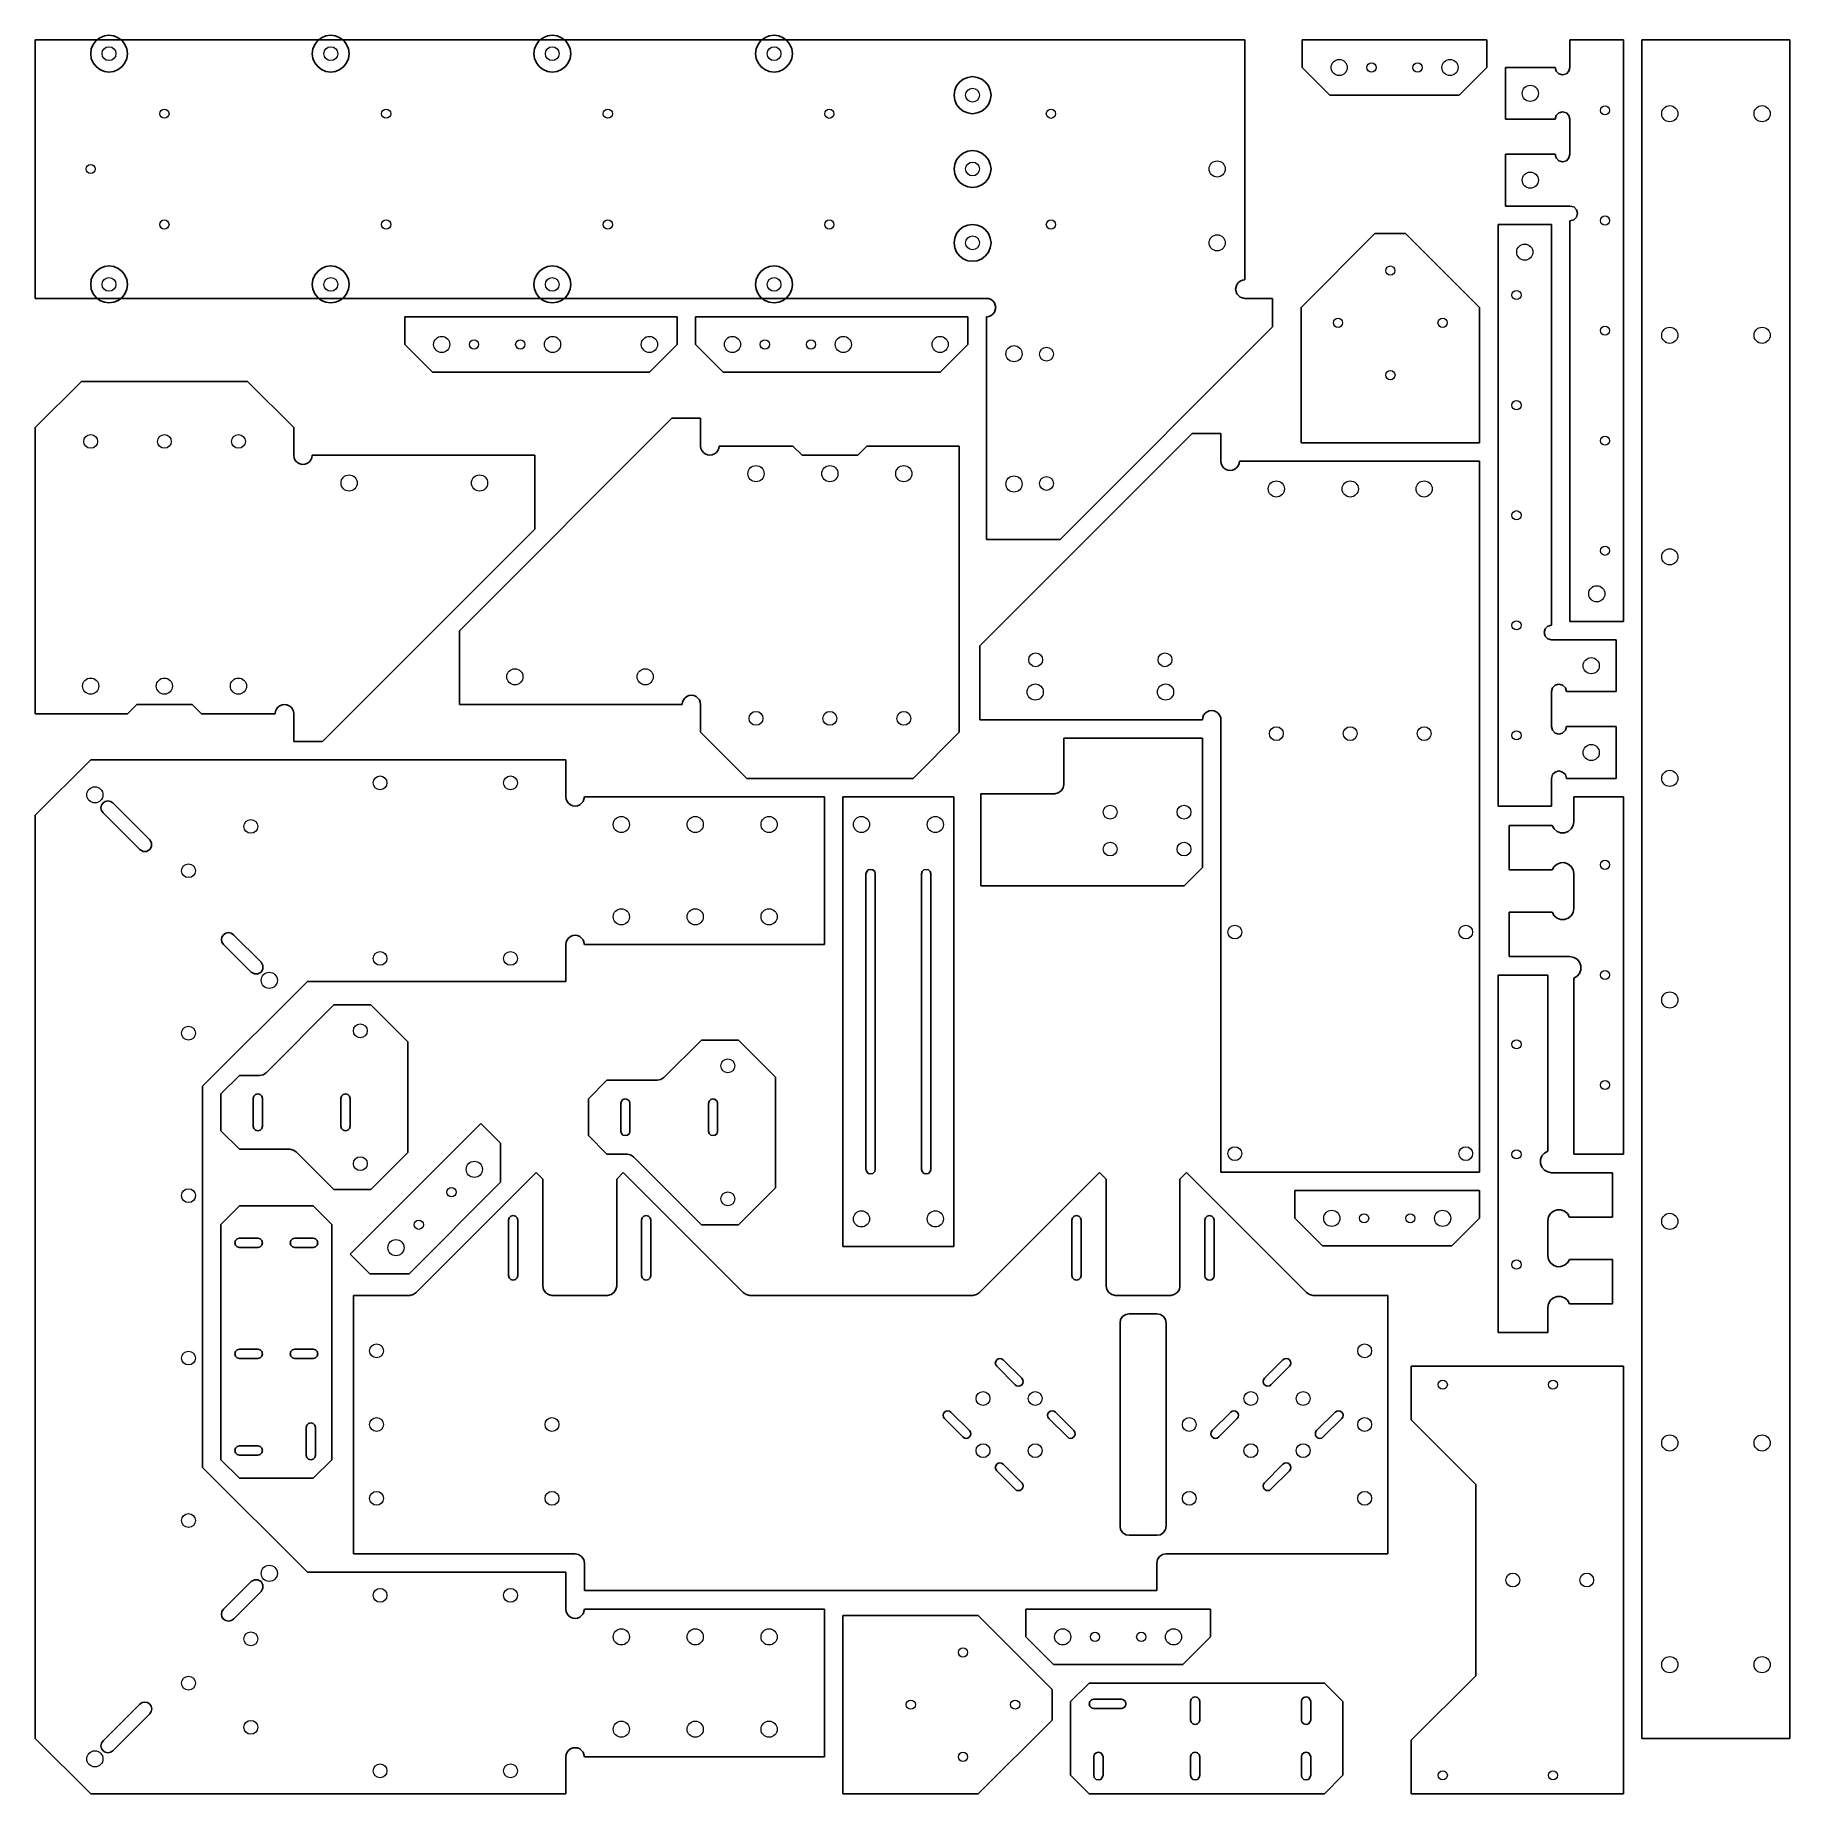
# Model space of a CAD drawing. Extents: x 6 to 1213, y 6 to 1216.
import ezdxf

# ---------------------------------------------------------------- set-up
doc = ezdxf.new("R2010")
doc.units = 0
doc.header["$MEASUREMENT"] = 0
for name, color, linetype in [("0.375'' insets", 7, 'CONTINUOUS'), ("drill 0.25''", 7, 'CONTINUOUS'), ("drill 0.375''", 7, 'CONTINUOUS'), ("drill 0.4375''", 7, 'CONTINUOUS'), ('profiles', 7, 'CONTINUOUS'), ('slots', 7, 'CONTINUOUS')]:
    doc.layers.add(name, color=color, linetype=linetype)

msp = doc.modelspace()

# ---------------------------------------------------------------- linework, layer by layer
at = {"layer": "0.375'' insets", "color": 0}
for p, q in [((48.2, 1212.3), (46.2, 1209.7)), ((50.8, 1214.3), (48.2, 1212.3)), ((53.9, 1215.6), (50.8, 1214.3)), ((57.1, 1216), (53.9, 1215.6)), ((60.4, 1215.6), (57.1, 1216)), ((63.5, 1214.3), (60.4, 1215.6)), ((66.1, 1212.3), (63.5, 1214.3)), ((68.1, 1209.7), (66.1, 1212.3)), ((200.6, 1212.3), (198.6, 1209.7)), ((203.2, 1214.3), (200.6, 1212.3)), ((206.3, 1215.6), (203.2, 1214.3)), ((209.6, 1216), (206.3, 1215.6)), ((212.8, 1215.6), (209.6, 1216)), ((215.9, 1214.3), (212.8, 1215.6)), ((218.5, 1212.3), (215.9, 1214.3)), ((220.5, 1209.7), (218.5, 1212.3)), ((353, 1212.3), (351, 1209.7)), ((355.6, 1214.3), (353, 1212.3)), ((358.7, 1215.6), (355.6, 1214.3)), ((361.9, 1216), (358.7, 1215.6)), ((365.2, 1215.6), (361.9, 1216)), ((368.3, 1214.3), (365.2, 1215.6)), ((370.9, 1212.3), (368.3, 1214.3)), ((372.9, 1209.7), (370.9, 1212.3)), ((505.4, 1212.3), (503.4, 1209.7)), ((508, 1214.3), (505.4, 1212.3)), ((511.1, 1215.6), (508, 1214.3)), ((514.4, 1216), (511.1, 1215.6)), ((517.6, 1215.6), (514.4, 1216)), ((520.7, 1214.3), (517.6, 1215.6)), ((523.3, 1212.3), (520.7, 1214.3)), ((525.3, 1209.7), (523.3, 1212.3)), ((44.9, 1206.6), (44.5, 1203.3)), ((44.5, 1203.3), (44.9, 1200)), ((46.2, 1209.7), (44.9, 1206.6)), ((44.9, 1200), (46.2, 1197)), ((69.4, 1206.6), (68.1, 1209.7)), ((68.1, 1197), (69.4, 1200)), ((69.8, 1203.3), (69.4, 1206.6)), ((69.4, 1200), (69.8, 1203.3)), ((69.8, 1203.3), (69.8, 1203.3)), ((197.3, 1206.6), (196.8, 1203.3)), ((196.8, 1203.3), (197.3, 1200)), ((198.6, 1209.7), (197.3, 1206.6)), ((197.3, 1200), (198.6, 1197)), ((221.8, 1206.6), (220.5, 1209.7)), ((220.5, 1197), (221.8, 1200)), ((222.2, 1203.3), (221.8, 1206.6)), ((221.8, 1200), (222.2, 1203.3)), ((222.2, 1203.3), (222.2, 1203.3)), ((349.7, 1206.6), (349.2, 1203.3)), ((349.2, 1203.3), (349.7, 1200)), ((351, 1209.7), (349.7, 1206.6)), ((349.7, 1200), (351, 1197)), ((374.2, 1206.6), (372.9, 1209.7)), ((372.9, 1197), (374.2, 1200)), ((374.6, 1203.3), (374.2, 1206.6)), ((374.2, 1200), (374.6, 1203.3)), ((374.6, 1203.3), (374.6, 1203.3)), ((502.1, 1206.6), (501.6, 1203.3)), ((501.6, 1203.3), (502.1, 1200)), ((503.4, 1209.7), (502.1, 1206.6)), ((502.1, 1200), (503.4, 1197)), ((526.6, 1206.6), (525.3, 1209.7)), ((525.3, 1197), (526.6, 1200)), ((527, 1203.3), (526.6, 1206.6)), ((526.6, 1200), (527, 1203.3)), ((527, 1203.3), (527, 1203.3)), ((46.2, 1197), (48.2, 1194.4)), ((48.2, 1194.4), (50.8, 1192.3)), ((50.8, 1192.3), (53.9, 1191.1)), ((53.9, 1191.1), (57.1, 1190.6)), ((57.1, 1190.6), (60.4, 1191.1)), ((60.4, 1191.1), (63.5, 1192.3)), ((63.5, 1192.3), (66.1, 1194.4)), ((66.1, 1194.4), (68.1, 1197)), ((198.6, 1197), (200.6, 1194.4)), ((200.6, 1194.4), (203.2, 1192.3)), ((203.2, 1192.3), (206.3, 1191.1)), ((206.3, 1191.1), (209.6, 1190.6)), ((209.6, 1190.6), (212.8, 1191.1)), ((212.8, 1191.1), (215.9, 1192.3)), ((215.9, 1192.3), (218.5, 1194.4)), ((218.5, 1194.4), (220.5, 1197)), ((351, 1197), (353, 1194.4)), ((353, 1194.4), (355.6, 1192.3)), ((355.6, 1192.3), (358.7, 1191.1)), ((358.7, 1191.1), (361.9, 1190.6)), ((361.9, 1190.6), (365.2, 1191.1)), ((365.2, 1191.1), (368.3, 1192.3)), ((368.3, 1192.3), (370.9, 1194.4)), ((370.9, 1194.4), (372.9, 1197)), ((503.4, 1197), (505.4, 1194.4)), ((505.4, 1194.4), (508, 1192.3)), ((508, 1192.3), (511.1, 1191.1)), ((511.1, 1191.1), (514.4, 1190.6)), ((514.4, 1190.6), (517.6, 1191.1)), ((517.6, 1191.1), (520.7, 1192.3)), ((520.7, 1192.3), (523.3, 1194.4)), ((523.3, 1194.4), (525.3, 1197)), ((644.5, 1185.7), (641.9, 1183.7)), ((647.6, 1187), (644.5, 1185.7)), ((650.9, 1187.5), (647.6, 1187)), ((654.1, 1187), (650.9, 1187.5)), ((657.2, 1185.7), (654.1, 1187)), ((659.9, 1183.7), (657.2, 1185.7)), ((638.6, 1178.1), (638.2, 1174.8)), ((638.2, 1174.8), (638.6, 1171.4)), ((639.9, 1181.1), (638.6, 1178.1)), ((641.9, 1183.7), (639.9, 1181.1)), ((661.9, 1181.1), (659.9, 1183.7)), ((663.1, 1178.1), (661.9, 1181.1)), ((663.6, 1174.8), (663.1, 1178.1)), ((663.1, 1171.4), (663.6, 1174.8)), ((663.6, 1174.8), (663.6, 1174.8)), ((638.6, 1171.4), (639.9, 1168.4)), ((639.9, 1168.4), (641.9, 1165.8)), ((641.9, 1165.8), (644.5, 1163.8)), ((644.5, 1163.8), (647.6, 1162.5)), ((647.6, 1162.5), (650.9, 1162)), ((650.9, 1162), (654.1, 1162.5)), ((654.1, 1162.5), (657.2, 1163.8)), ((657.2, 1163.8), (659.9, 1165.8)), ((659.9, 1165.8), (661.9, 1168.4)), ((661.9, 1168.4), (663.1, 1171.4)), ((638.6, 1127.3), (638.2, 1124)), ((639.9, 1130.3), (638.6, 1127.3)), ((641.9, 1132.9), (639.9, 1130.3)), ((644.5, 1134.9), (641.9, 1132.9)), ((647.6, 1136.2), (644.5, 1134.9)), ((650.9, 1136.7), (647.6, 1136.2)), ((654.1, 1136.2), (650.9, 1136.7)), ((657.2, 1134.9), (654.1, 1136.2)), ((659.9, 1132.9), (657.2, 1134.9)), ((661.9, 1130.3), (659.9, 1132.9)), ((663.1, 1127.3), (661.9, 1130.3)), ((663.6, 1124), (663.1, 1127.3)), ((638.2, 1124), (638.6, 1120.6)), ((638.6, 1120.6), (639.9, 1117.6)), ((639.9, 1117.6), (641.9, 1115)), ((641.9, 1115), (644.5, 1113)), ((644.5, 1113), (647.6, 1111.7)), ((654.1, 1111.7), (657.2, 1113)), ((657.2, 1113), (659.9, 1115)), ((659.9, 1115), (661.9, 1117.6)), ((661.9, 1117.6), (663.1, 1120.6)), ((663.1, 1120.6), (663.6, 1124)), ((663.6, 1124), (663.6, 1124)), ((647.6, 1111.7), (650.9, 1111.2)), ((650.9, 1111.2), (654.1, 1111.7)), ((639.9, 1079.5), (638.6, 1076.5)), ((641.9, 1082.1), (639.9, 1079.5)), ((644.5, 1084.1), (641.9, 1082.1)), ((647.6, 1085.4), (644.5, 1084.1)), ((650.9, 1085.8), (647.6, 1085.4)), ((654.1, 1085.4), (650.9, 1085.8)), ((657.2, 1084.1), (654.1, 1085.4)), ((659.9, 1082.1), (657.2, 1084.1)), ((661.9, 1079.5), (659.9, 1082.1)), ((663.1, 1076.5), (661.9, 1079.5)), ((638.6, 1076.5), (638.2, 1073.2)), ((638.2, 1073.2), (638.6, 1069.8)), ((638.6, 1069.8), (639.9, 1066.8)), ((639.9, 1066.8), (641.9, 1064.2)), ((659.9, 1064.2), (661.9, 1066.8)), ((661.9, 1066.8), (663.1, 1069.8)), ((663.6, 1073.2), (663.1, 1076.5)), ((663.1, 1069.8), (663.6, 1073.2)), ((663.6, 1073.2), (663.6, 1073.2)), ((48.2, 1053.5), (46.2, 1050.9)), ((50.8, 1055.6), (48.2, 1053.5)), ((53.9, 1056.8), (50.8, 1055.6)), ((57.1, 1057.3), (53.9, 1056.8)), ((60.4, 1056.8), (57.1, 1057.3)), ((63.5, 1055.6), (60.4, 1056.8)), ((66.1, 1053.5), (63.5, 1055.6)), ((68.1, 1050.9), (66.1, 1053.5)), ((200.6, 1053.5), (198.6, 1050.9)), ((203.2, 1055.6), (200.6, 1053.5)), ((206.3, 1056.8), (203.2, 1055.6)), ((209.6, 1057.3), (206.3, 1056.8)), ((212.8, 1056.8), (209.6, 1057.3)), ((215.9, 1055.6), (212.8, 1056.8)), ((218.5, 1053.5), (215.9, 1055.6)), ((220.5, 1050.9), (218.5, 1053.5)), ((353, 1053.5), (351, 1050.9)), ((355.6, 1055.6), (353, 1053.5)), ((358.7, 1056.8), (355.6, 1055.6)), ((361.9, 1057.3), (358.7, 1056.8)), ((365.2, 1056.8), (361.9, 1057.3)), ((368.3, 1055.6), (365.2, 1056.8)), ((370.9, 1053.5), (368.3, 1055.6)), ((372.9, 1050.9), (370.9, 1053.5)), ((505.4, 1053.5), (503.4, 1050.9)), ((508, 1055.6), (505.4, 1053.5)), ((511.1, 1056.8), (508, 1055.6)), ((514.4, 1057.3), (511.1, 1056.8)), ((517.6, 1056.8), (514.4, 1057.3)), ((520.7, 1055.6), (517.6, 1056.8)), ((523.3, 1053.5), (520.7, 1055.6)), ((525.3, 1050.9), (523.3, 1053.5)), ((641.9, 1064.2), (644.5, 1062.2)), ((644.5, 1062.2), (647.6, 1060.9)), ((647.6, 1060.9), (650.9, 1060.5)), ((650.9, 1060.5), (654.1, 1060.9)), ((654.1, 1060.9), (657.2, 1062.2)), ((657.2, 1062.2), (659.9, 1064.2)), ((44.9, 1047.9), (44.5, 1044.6)), ((44.5, 1044.6), (44.9, 1041.3)), ((46.2, 1050.9), (44.9, 1047.9)), ((44.9, 1041.3), (46.2, 1038.2)), ((69.4, 1047.9), (68.1, 1050.9)), ((68.1, 1038.2), (69.4, 1041.3)), ((69.8, 1044.6), (69.4, 1047.9)), ((69.4, 1041.3), (69.8, 1044.6)), ((69.8, 1044.6), (69.8, 1044.6)), ((197.3, 1047.9), (196.8, 1044.6)), ((196.8, 1044.6), (197.3, 1041.3)), ((198.6, 1050.9), (197.3, 1047.9)), ((197.3, 1041.3), (198.6, 1038.2)), ((221.8, 1047.9), (220.5, 1050.9)), ((220.5, 1038.2), (221.8, 1041.3)), ((222.2, 1044.6), (221.8, 1047.9)), ((221.8, 1041.3), (222.2, 1044.6)), ((222.2, 1044.6), (222.2, 1044.6)), ((349.7, 1047.9), (349.2, 1044.6)), ((349.2, 1044.6), (349.7, 1041.3)), ((351, 1050.9), (349.7, 1047.9)), ((349.7, 1041.3), (351, 1038.2)), ((374.2, 1047.9), (372.9, 1050.9)), ((372.9, 1038.2), (374.2, 1041.3)), ((374.6, 1044.6), (374.2, 1047.9)), ((374.2, 1041.3), (374.6, 1044.6)), ((374.6, 1044.6), (374.6, 1044.6)), ((502.1, 1047.9), (501.6, 1044.6)), ((501.6, 1044.6), (502.1, 1041.3)), ((503.4, 1050.9), (502.1, 1047.9)), ((502.1, 1041.3), (503.4, 1038.2)), ((526.6, 1047.9), (525.3, 1050.9)), ((525.3, 1038.2), (526.6, 1041.3)), ((527, 1044.6), (526.6, 1047.9)), ((526.6, 1041.3), (527, 1044.6)), ((527, 1044.6), (527, 1044.6)), ((46.2, 1038.2), (48.2, 1035.6)), ((48.2, 1035.6), (50.8, 1033.6)), ((50.8, 1033.6), (53.9, 1032.3)), ((53.9, 1032.3), (57.1, 1031.9)), ((57.1, 1031.9), (60.4, 1032.3)), ((60.4, 1032.3), (63.5, 1033.6)), ((63.5, 1033.6), (66.1, 1035.6)), ((66.1, 1035.6), (68.1, 1038.2)), ((198.6, 1038.2), (200.6, 1035.6)), ((200.6, 1035.6), (203.2, 1033.6)), ((203.2, 1033.6), (206.3, 1032.3)), ((206.3, 1032.3), (209.6, 1031.9)), ((209.6, 1031.9), (212.8, 1032.3)), ((212.8, 1032.3), (215.9, 1033.6)), ((215.9, 1033.6), (218.5, 1035.6)), ((218.5, 1035.6), (220.5, 1038.2)), ((351, 1038.2), (353, 1035.6)), ((353, 1035.6), (355.6, 1033.6)), ((355.6, 1033.6), (358.7, 1032.3)), ((358.7, 1032.3), (361.9, 1031.9)), ((361.9, 1031.9), (365.2, 1032.3)), ((365.2, 1032.3), (368.3, 1033.6)), ((368.3, 1033.6), (370.9, 1035.6)), ((370.9, 1035.6), (372.9, 1038.2)), ((503.4, 1038.2), (505.4, 1035.6)), ((505.4, 1035.6), (508, 1033.6)), ((508, 1033.6), (511.1, 1032.3)), ((511.1, 1032.3), (514.4, 1031.9)), ((514.4, 1031.9), (517.6, 1032.3)), ((517.6, 1032.3), (520.7, 1033.6)), ((520.7, 1033.6), (523.3, 1035.6)), ((523.3, 1035.6), (525.3, 1038.2))]:
    msp.add_line(p, q, dxfattribs=at)
at = {"layer": "drill 0.25''", "color": 7, "linetype": 'Continuous', "lineweight": 0}
for centre, radius in [((925.2, 1193.8), 3.18), ((956.9, 1193.8), 3.18), ((95.2, 1162), 3.17), ((247.7, 1162), 3.17), ((400.1, 1162), 3.17), ((552.4, 1162), 3.18), ((704.8, 1162), 3.18), ((1085.8, 1164.3), 3.17), ((44.5, 1124), 3.18), ((95.2, 1085.8), 3.17), ((247.7, 1085.8), 3.18), ((400.1, 1085.8), 3.17), ((552.4, 1085.8), 3.18), ((704.8, 1085.8), 3.18), ((1085.8, 1088.5), 3.17), ((938.2, 1054.1), 3.17), ((1024.9, 1037.3), 3.17), ((902.2, 1018.2), 3.17), ((974.1, 1018.2), 3.17), ((308.1, 1003.3), 3.17), ((339.9, 1003.3), 3.17), ((508.1, 1003.3), 3.18), ((539.8, 1003.3), 3.18), ((1085.8, 1012.8), 3.17), ((938.2, 982.2), 3.18), ((1024.9, 961.5), 3.17), ((1085.8, 937.1), 3.17), ((1024.9, 885.8), 3.17), ((1085.8, 861.4), 3.17), ((1024.9, 810.1), 3.17), ((1024.9, 734.4), 3.17), ((1085.8, 645.4), 3.17), ((1085.8, 569.6), 3.17), ((1024.9, 521.9), 3.17), ((1085.8, 493.9), 3.17), ((1024.9, 446.2), 3.17), ((292.6, 420.2), 3.18), ((270.1, 397.8), 3.18), ((920.1, 402.2), 3.18), ((951.9, 402.2), 3.18), ((1024.9, 370.4), 3.17), ((974.2, 287.8), 3.17), ((1050, 287.8), 3.18), ((735.1, 114.3), 3.18), ((766.9, 114.3), 3.18), ((644.3, 103.6), 3.18), ((608.4, 67.7), 3.18), ((680.2, 67.7), 3.18), ((644.3, 31.8), 3.18), ((974.2, 19.1), 3.17), ((1050, 19.1), 3.18)]:
    msp.add_circle(centre, radius, dxfattribs=at)
at = {"layer": "drill 0.375''", "color": 7, "linetype": 'Continuous', "lineweight": 0}
for centre in [(57.1, 1203.3), (209.6, 1203.3), (361.9, 1203.3), (514.4, 1203.3), (650.9, 1174.8), (650.9, 1124), (650.9, 1073.2), (57.1, 1044.6), (209.6, 1044.6), (361.9, 1044.6), (514.4, 1044.6), (701.7, 996.6), (44.5, 936.6), (95.2, 936.6), (146.1, 936.6), (701.7, 907.7), (694.3, 786.4), (783.2, 786.4), (502, 746.1), (552.8, 746.1), (603.6, 746.1), (859.8, 735.6), (910.6, 735.6), (961.4, 735.6), (243.5, 701.7), (333.2, 701.7), (745.5, 681.6), (796.3, 681.6), (154.6, 671.8), (745.5, 656.2), (796.3, 656.2), (111.8, 641.3), (831.2, 599.1), (990, 599.1), (243.5, 581), (333.2, 581), (111.8, 529.6), (229.9, 531.2), (482.6, 507.1), (831.2, 446.7), (990, 446.7), (229.9, 439.8), (111.8, 417.8), (482.6, 415.6), (241.1, 311.1), (920.5, 311.1), (111.8, 306.1), (658.1, 278.3), (694, 278.3), (842.3, 278.3), (878.2, 278.3), (241.1, 260.4), (361.7, 260.4), (799.9, 260.4), (920.5, 260.4), (658.1, 242.4), (694, 242.4), (842.3, 242.4), (878.2, 242.4), (241.1, 209.6), (361.7, 209.6), (799.9, 209.6), (920.5, 209.6), (111.8, 194.3), (1022.4, 153.4), (1073.2, 153.4), (243.5, 142.9), (333.2, 142.9), (154.6, 113), (111.8, 82.5), (154.6, 52.1), (243.5, 22.2), (333.2, 22.2)]:
    msp.add_circle(centre, 4.76, dxfattribs=at)
at = {"layer": "drill 0.4375''", "color": 7, "linetype": 'Continuous', "lineweight": 0}
for centre, radius in [((903, 1193.8), 5.56), ((979.2, 1193.8), 5.56), ((1034.4, 1176), 5.56), ((1130.3, 1162), 5.56), ((1193.8, 1162), 5.56), ((819.1, 1124), 5.56), ((1034.4, 1116.3), 5.56), ((819.1, 1073.2), 5.56), ((1030.6, 1066.8), 5.56), ((285.9, 1003.3), 5.56), ((362.1, 1003.3), 5.56), ((428.7, 1003.3), 5.56), ((485.8, 1003.3), 5.56), ((562, 1003.3), 5.56), ((628.6, 1003.3), 5.56), ((1130.3, 1009.6), 5.56), ((1193.8, 1009.6), 5.56), ((679.4, 996.9), 5.56), ((44.5, 936.6), 4.76), ((95.2, 936.6), 4.76), ((146.1, 936.6), 4.76), ((502, 914.4), 5.56), ((552.8, 914.4), 5.56), ((603.6, 914.4), 5.56), ((222.2, 908), 5.56), ((311.9, 908), 5.56), ((679.4, 907.3), 5.56), ((859.8, 903.9), 5.56), ((910.6, 903.9), 5.56), ((961.4, 903.9), 5.56), ((1130.3, 857.2), 5.56), ((1080.1, 831.8), 5.56), ((1076.3, 782.3), 5.56), ((336.2, 774.7), 5.56), ((425.8, 774.7), 5.56), ((44.5, 768.3), 5.56), ((95.2, 768.3), 5.56), ((146.1, 768.3), 5.56), ((694, 764.2), 5.56), ((783.6, 764.2), 5.56), ((502, 746.1), 4.76), ((552.8, 746.1), 4.76), ((603.6, 746.1), 4.76), ((1076.3, 722.6), 5.56), ((1130.3, 704.8), 5.56), ((47.4, 693.5), 5.56), ((409.4, 673.1), 5.56), ((460.2, 673.1), 5.56), ((511, 673.1), 5.56), ((574.5, 673.1), 5.56), ((625.3, 673.1), 5.56), ((409.4, 609.6), 5.56), ((460.2, 609.6), 5.56), ((511, 609.6), 5.56), ((167.3, 565.9), 5.56), ((1130.3, 552.4), 5.56), ((308.3, 435.9), 5.56), ((574.5, 401.8), 5.56), ((625.3, 401.8), 5.56), ((897.9, 402.2), 5.56), ((974.1, 402.2), 5.56), ((1130.3, 400.1), 5.56), ((254.4, 382), 5.56), ((1130.3, 247.7), 5.56), ((1193.8, 247.7), 5.56), ((167.3, 158), 5.56), ((409.4, 114.3), 5.56), ((460.2, 114.3), 5.56), ((511, 114.3), 5.56), ((712.9, 114.3), 5.56), ((789.1, 114.3), 5.56), ((1130.3, 95.2), 5.56), ((1193.8, 95.2), 5.56), ((409.4, 50.8), 5.56), ((460.2, 50.8), 5.56), ((511, 50.8), 5.56), ((47.4, 30.4), 5.56)]:
    msp.add_circle(centre, radius, dxfattribs=at)
at = {"layer": 'profiles', "color": 0}
for p, q in [((838.2, 1212.8), (6.3, 1212.8)), ((6.3, 1212.8), (6.3, 1035)), ((838.2, 1047.8), (838.2, 1212.8)), ((877.6, 1193.8), (877.6, 1212.8)), ((1004.6, 1212.8), (877.6, 1212.8)), ((1004.6, 1193.8), (1004.6, 1212.8)), ((1061.7, 1193.8), (1061.7, 1212.8)), ((1061.7, 1212.8), (1098.5, 1212.8)), ((1098.5, 1212.8), (1098.5, 812.8)), ((1111.2, 44.5), (1111.2, 1212.8)), ((1212.8, 1212.8), (1111.2, 1212.8)), ((1212.8, 1212.8), (1212.8, 44.5)), ((896.6, 1174.8), (877.6, 1193.8)), ((1004.6, 1193.8), (985.5, 1174.8)), ((1017.3, 1158.2), (1017.3, 1193.8)), ((1017.3, 1193.8), (1051.6, 1193.8)), ((1051.6, 1193.8), (1052.2, 1191.3)), ((1052.2, 1191.3), (1054.1, 1189.4)), ((1054.1, 1189.4), (1056.6, 1188.7)), ((1056.6, 1188.7), (1059.2, 1189.4)), ((1059.2, 1189.4), (1061, 1191.3)), ((1061, 1191.3), (1061.7, 1193.8)), ((985.5, 1174.8), (896.6, 1174.8)), ((1054.1, 1162.6), (1052.2, 1160.8)), ((1056.6, 1163.3), (1054.1, 1162.6)), ((1059.2, 1162.6), (1056.6, 1163.3)), ((1061, 1160.8), (1059.2, 1162.6)), ((1051.6, 1158.2), (1017.3, 1158.2)), ((1052.2, 1160.8), (1051.6, 1158.2)), ((1061.7, 1158.2), (1061, 1160.8)), ((1061.7, 1134.1), (1061.7, 1158.2)), ((1017.3, 1098.5), (1017.3, 1134.1)), ((1017.3, 1134.1), (1051.6, 1134.1)), ((1051.6, 1134.1), (1052.2, 1131.6)), ((1052.2, 1131.6), (1054.1, 1129.7)), ((1054.1, 1129.7), (1056.6, 1129)), ((1056.6, 1129), (1059.2, 1129.7)), ((1059.2, 1129.7), (1061, 1131.6)), ((1061, 1131.6), (1061.7, 1134.1)), ((1061.7, 1098.5), (1017.3, 1098.5)), ((1064.3, 1097.9), (1061.7, 1098.5)), ((1061.7, 1088.4), (1064.3, 1089.1)), ((1066.1, 1096), (1064.3, 1097.9)), ((1064.3, 1089.1), (1066.1, 1090.9)), ((1066.8, 1093.5), (1066.1, 1096)), ((1066.1, 1090.9), (1066.8, 1093.5)), ((876.8, 1028.7), (927.6, 1079.5)), ((927.6, 1079.5), (948.7, 1079.5)), ((948.7, 1079.5), (999.5, 1028.7)), ((1012.2, 685.8), (1012.2, 1085.8)), ((1012.2, 1085.8), (1049, 1085.8)), ((1049, 1085.8), (1049, 810.3)), ((1061.7, 812.8), (1061.7, 1088.4)), ((832.1, 1043), (831.8, 1041.4)), ((831.8, 1041.4), (832.1, 1039.8)), ((832.7, 1044.6), (832.1, 1043)), ((833.7, 1045.9), (832.7, 1044.6)), ((835, 1046.9), (833.7, 1045.9)), ((836.5, 1047.5), (835, 1046.9)), ((838.2, 1047.8), (836.5, 1047.5)), ((6.3, 1035), (660.4, 1035)), ((662.1, 1034.8), (660.4, 1035)), ((663.6, 1034.2), (662.1, 1034.8)), ((664.9, 1033.2), (663.6, 1034.2)), ((665.9, 1031.9), (664.9, 1033.2)), ((666.5, 1030.3), (665.9, 1031.9)), ((666.8, 1028.7), (666.5, 1030.3)), ((666.5, 1027.1), (666.8, 1028.7)), ((832.1, 1039.8), (832.7, 1038.2)), ((832.7, 1038.2), (833.7, 1036.9)), ((833.7, 1036.9), (835, 1035.9)), ((835, 1035.9), (836.5, 1035.3)), ((836.5, 1035.3), (838.2, 1035)), ((857.2, 1035), (838.2, 1035)), ((857.2, 1015.3), (857.2, 1035)), ((876.8, 935.6), (876.8, 1028.7)), ((999.5, 1028.7), (999.5, 935.6)), ((260.5, 1003.3), (260.5, 1022.4)), ((447.7, 1022.4), (260.5, 1022.4)), ((447.7, 1003.3), (447.7, 1022.4)), ((460.4, 1003.3), (460.4, 1022.4)), ((647.7, 1022.4), (460.4, 1022.4)), ((647.7, 1003.3), (647.7, 1022.4)), ((660.4, 1022.4), (662.1, 1022.6)), ((660.4, 1022.4), (660.4, 869.2)), ((662.1, 1022.6), (663.6, 1023.2)), ((663.6, 1023.2), (664.9, 1024.2)), ((664.9, 1024.2), (665.9, 1025.5)), ((665.9, 1025.5), (666.5, 1027.1)), ((711.2, 869.2), (857.2, 1015.3)), ((279.5, 984.2), (260.5, 1003.3)), ((447.7, 1003.3), (428.7, 984.2)), ((479.5, 984.2), (460.4, 1003.3)), ((647.7, 1003.3), (628.6, 984.2)), ((428.7, 984.2), (279.5, 984.2)), ((628.6, 984.2), (479.5, 984.2)), ((38.1, 977.9), (6.3, 946.1)), ((152.4, 977.9), (38.1, 977.9)), ((184.2, 946.1), (152.4, 977.9)), ((6.3, 749.3), (6.3, 946.1)), ((184.2, 946.1), (184.2, 927.1)), ((298.1, 806.4), (444.1, 952.5)), ((444.1, 952.5), (463.9, 952.5)), ((463.9, 952.5), (463.9, 933.4)), ((463.9, 933.4), (464.1, 931.8)), ((464.1, 931.8), (464.8, 930.3)), ((475.8, 930.3), (476.4, 931.8)), ((476.4, 931.8), (476.6, 933.4)), ((476.6, 933.4), (527.4, 933.4)), ((527.4, 933.4), (533.8, 927.1)), ((571.9, 927.1), (578.2, 933.4)), ((578.2, 933.4), (641.7, 933.4)), ((641.7, 933.4), (641.7, 736.6)), ((655.9, 795.9), (801.9, 942)), ((801.9, 942), (821.7, 942)), ((821.7, 942), (821.7, 922.9)), ((999.5, 935.6), (876.8, 935.6)), ((184.2, 927.1), (184.4, 925.4)), ((184.4, 925.4), (185, 923.9)), ((185, 923.9), (186, 922.6)), ((186, 922.6), (187.3, 921.6)), ((187.3, 921.6), (188.9, 921)), ((188.9, 921), (190.5, 920.8)), ((190.5, 920.8), (192.1, 921)), ((192.1, 921), (193.7, 921.6)), ((193.7, 921.6), (195, 922.6)), ((195, 922.6), (196, 923.9)), ((196, 923.9), (196.6, 925.4)), ((196.6, 925.4), (196.8, 927.1)), ((196.8, 927.1), (350, 927.1)), ((350, 927.1), (350, 876.3)), ((464.8, 930.3), (465.8, 929)), ((465.8, 929), (467.1, 928)), ((467.1, 928), (468.6, 927.3)), ((468.6, 927.3), (470.3, 927.1)), ((470.3, 927.1), (471.9, 927.3)), ((471.9, 927.3), (473.5, 928)), ((473.5, 928), (474.8, 929)), ((474.8, 929), (475.8, 930.3)), ((533.8, 927.1), (571.9, 927.1)), ((821.7, 922.9), (821.9, 921.3)), ((821.9, 921.3), (822.5, 919.7)), ((822.5, 919.7), (823.5, 918.4)), ((832.5, 918.4), (833.5, 919.7)), ((833.5, 919.7), (834.2, 921.3)), ((834.2, 921.3), (834.4, 922.9)), ((834.4, 922.9), (999.5, 922.9)), ((999.5, 922.9), (999.5, 434)), ((823.5, 918.4), (824.9, 917.4)), ((824.9, 917.4), (826.4, 916.8)), ((826.4, 916.8), (828, 916.6)), ((828, 916.6), (829.7, 916.8)), ((829.7, 916.8), (831.2, 917.4)), ((831.2, 917.4), (832.5, 918.4)), ((350, 876.3), (203.9, 730.2)), ((660.4, 869.2), (711.2, 869.2)), ((1098.5, 812.8), (1061.7, 812.8)), ((298.1, 755.6), (298.1, 806.4)), ((1044.6, 807.7), (1043.9, 805.2)), ((1043.9, 805.2), (1044.6, 802.6)), ((1046.5, 809.6), (1044.6, 807.7)), ((1044.6, 802.6), (1046.5, 800.8)), ((1049, 810.3), (1046.5, 809.6)), ((1046.5, 800.8), (1049, 800.1)), ((1049, 800.1), (1093.5, 800.1)), ((1093.5, 800.1), (1093.5, 764.5)), ((655.9, 745.1), (655.9, 795.9)), ((1049.7, 767.1), (1049, 764.5)), ((1049, 764.5), (1049, 740.4)), ((1051.6, 768.9), (1049.7, 767.1)), ((1054.1, 769.6), (1051.6, 768.9)), ((1056.6, 768.9), (1054.1, 769.6)), ((1058.5, 767.1), (1056.6, 768.9)), ((1059.2, 764.5), (1058.5, 767.1)), ((1093.5, 764.5), (1059.2, 764.5)), ((76.2, 755.6), (69.8, 749.3)), ((114.3, 755.6), (76.2, 755.6)), ((120.7, 749.3), (114.3, 755.6)), ((171.7, 751), (171.4, 749.3)), ((172.3, 752.5), (171.7, 751)), ((173.3, 753.8), (172.3, 752.5)), ((174.6, 754.8), (173.3, 753.8)), ((176.2, 755.4), (174.6, 754.8)), ((177.8, 755.6), (176.2, 755.4)), ((179.4, 755.4), (177.8, 755.6)), ((181, 754.8), (179.4, 755.4)), ((182.3, 753.8), (181, 754.8)), ((183.3, 752.5), (182.3, 753.8)), ((183.9, 751), (183.3, 752.5)), ((184.2, 749.3), (183.9, 751)), ((451.2, 755.6), (298.1, 755.6)), ((451.4, 757.3), (451.2, 755.6)), ((452.1, 758.8), (451.4, 757.3)), ((453.1, 760.1), (452.1, 758.8)), ((454.4, 761.1), (453.1, 760.1)), ((455.9, 761.8), (454.4, 761.1)), ((457.6, 762), (455.9, 761.8)), ((459.2, 761.8), (457.6, 762)), ((460.8, 761.1), (459.2, 761.8)), ((462.1, 760.1), (460.8, 761.1)), ((463.1, 758.8), (462.1, 760.1)), ((463.7, 757.3), (463.1, 758.8)), ((463.9, 755.6), (463.7, 757.3)), ((463.9, 736.6), (463.9, 755.6)), ((812.2, 750.6), (810.8, 749.6)), ((813.7, 751.2), (812.2, 750.6)), ((815.3, 751.5), (813.7, 751.2)), ((817, 751.2), (815.3, 751.5)), ((818.5, 750.6), (817, 751.2)), ((819.8, 749.6), (818.5, 750.6)), ((69.8, 749.3), (6.3, 749.3)), ((171.4, 749.3), (120.7, 749.3)), ((184.2, 730.2), (184.2, 749.3)), ((809, 745.1), (655.9, 745.1)), ((809.2, 746.8), (809, 745.1)), ((809.8, 748.3), (809.2, 746.8)), ((810.8, 749.6), (809.8, 748.3)), ((820.8, 748.3), (819.8, 749.6)), ((821.5, 746.8), (820.8, 748.3)), ((821.7, 745.1), (821.5, 746.8)), ((821.7, 434), (821.7, 745.1)), ((1049, 740.4), (1049.7, 737.9)), ((1058.5, 737.9), (1059.2, 740.4)), ((1059.2, 740.4), (1093.5, 740.4)), ((1093.5, 740.4), (1093.5, 704.8)), ((203.9, 730.2), (184.2, 730.2)), ((463.9, 736.6), (495.7, 704.8)), ((610, 704.8), (641.7, 736.6)), ((713.7, 732.4), (809, 732.4)), ((713.7, 732.4), (713.7, 700.7)), ((809, 643.5), (809, 732.4)), ((1049.7, 737.9), (1051.6, 736)), ((1051.6, 736), (1054.1, 735.3)), ((1054.1, 735.3), (1056.6, 736)), ((1056.6, 736), (1058.5, 737.9)), ((6.3, 679.4), (44.5, 717.5)), ((44.5, 717.5), (371.3, 717.5)), ((371.3, 717.5), (371.3, 692.1)), ((495.7, 704.8), (610, 704.8)), ((1049.7, 707.4), (1049, 704.8)), ((1049, 704.8), (1049, 685.8)), ((1051.6, 709.2), (1049.7, 707.4)), ((1054.1, 709.9), (1051.6, 709.2)), ((1056.6, 709.2), (1054.1, 709.9)), ((1058.5, 707.4), (1056.6, 709.2)), ((1059.2, 704.8), (1058.5, 707.4)), ((1093.5, 704.8), (1059.2, 704.8)), ((371.3, 692.1), (371.5, 690.5)), ((371.5, 690.5), (372.1, 689)), ((383.1, 689), (383.7, 690.5)), ((383.7, 690.5), (384, 692.1)), ((384, 692.1), (549.1, 692.1)), ((549.1, 692.1), (549.1, 590.5)), ((638, 692.1), (561.8, 692.1)), ((561.8, 692.1), (561.8, 382.8)), ((638, 382.8), (638, 692.1)), ((656.6, 630.8), (656.6, 694.3)), ((707.4, 694.3), (656.6, 694.3)), ((707.4, 694.3), (709.8, 694.8)), ((709.8, 694.8), (711.9, 696.2)), ((711.9, 696.2), (713.3, 698.2)), ((713.3, 698.2), (713.7, 700.7)), ((1064.3, 674.9), (1064.3, 692.1)), ((1064.3, 692.1), (1098.5, 692.1)), ((1098.5, 692.1), (1098.5, 446.3)), ((6.3, 44.5), (6.3, 679.4)), ((372.1, 689), (373.1, 687.7)), ((373.1, 687.7), (374.4, 686.7)), ((374.4, 686.7), (376, 686)), ((376, 686), (377.6, 685.8)), ((377.6, 685.8), (379.2, 686)), ((379.2, 686), (380.8, 686.7)), ((380.8, 686.7), (382.1, 687.7)), ((382.1, 687.7), (383.1, 689)), ((1049, 685.8), (1012.2, 685.8)), ((1019.8, 672.4), (1049.5, 672.4)), ((1019.8, 641.9), (1019.8, 672.4)), ((1049.5, 672.4), (1050.8, 670)), ((1050.8, 670), (1052.8, 668.3)), ((1052.8, 668.3), (1055.2, 667.4)), ((1055.2, 667.4), (1057.9, 667.4)), ((1057.9, 667.4), (1060.5, 668.3)), ((1060.5, 668.3), (1062.5, 670)), ((1062.5, 670), (1063.8, 672.3)), ((1063.8, 672.3), (1064.3, 674.9)), ((809, 643.5), (796.3, 630.8)), ((1049.5, 641.9), (1019.8, 641.9)), ((1050.8, 644.2), (1049.5, 641.9)), ((1052.8, 645.9), (1050.8, 644.2)), ((1055.2, 646.8), (1052.8, 645.9)), ((1057.9, 646.9), (1055.2, 646.8)), ((1060.5, 645.9), (1057.9, 646.9)), ((1062.5, 644.3), (1060.5, 645.9)), ((1063.8, 642), (1062.5, 644.3)), ((1064.3, 639.3), (1063.8, 642)), ((656.6, 630.8), (796.3, 630.8)), ((1064.3, 615.2), (1064.3, 639.3)), ((1019.8, 612.7), (1049.5, 612.7)), ((1019.8, 582.2), (1019.8, 612.7)), ((1049.5, 612.7), (1050.8, 610.3)), ((1050.8, 610.3), (1052.8, 608.6)), ((1052.8, 608.6), (1055.2, 607.7)), ((1055.2, 607.7), (1057.9, 607.7)), ((1057.9, 607.7), (1060.5, 608.6)), ((1060.5, 608.6), (1062.5, 610.3)), ((1062.5, 610.3), (1063.8, 612.6)), ((1063.8, 612.6), (1064.3, 615.2)), ((372.1, 593.7), (371.5, 592.2)), ((373.1, 595), (372.1, 593.7)), ((374.4, 596), (373.1, 595)), ((376, 596.7), (374.4, 596)), ((377.6, 596.9), (376, 596.7)), ((379.2, 596.7), (377.6, 596.9)), ((380.8, 596), (379.2, 596.7)), ((382.1, 595), (380.8, 596)), ((383.1, 593.7), (382.1, 595)), ((383.7, 592.2), (383.1, 593.7)), ((371.5, 592.2), (371.3, 590.5)), ((371.3, 590.5), (371.3, 565.1)), ((384, 590.5), (383.7, 592.2)), ((549.1, 590.5), (384, 590.5)), ((1061.7, 582.2), (1019.8, 582.2)), ((1064.4, 581.7), (1061.7, 582.2)), ((1066.6, 580.4), (1064.4, 581.7)), ((1012.2, 569.5), (1046.5, 569.5)), ((1012.2, 323.7), (1012.2, 569.5)), ((1046.5, 569.5), (1046.5, 448.4)), ((1064.3, 567.4), (1066.6, 568.7)), ((1068.3, 578.4), (1066.6, 580.4)), ((1066.6, 568.7), (1068.3, 570.7)), ((1069.2, 575.9), (1068.3, 578.4)), ((1068.3, 570.7), (1069.2, 573.2)), ((1069.2, 573.2), (1069.2, 575.9)), ((193.5, 565.1), (121.4, 493)), ((371.3, 565.1), (193.5, 565.1)), ((1064.3, 446.3), (1064.3, 567.4)), ((165.1, 502.3), (211.8, 549)), ((211.8, 549), (237.2, 549)), ((237.2, 549), (262.6, 523.6)), ((262.6, 523.6), (262.6, 447.4)), ((464.5, 524.8), (438.6, 499)), ((489.9, 524.8), (464.5, 524.8)), ((515.3, 499.4), (489.9, 524.8)), ((134.1, 487.8), (146.8, 500.5)), ((146.8, 500.5), (160.6, 500.5)), ((160.6, 500.5), (163.1, 501)), ((163.1, 501), (165.1, 502.3)), ((399.4, 497.2), (386.7, 484.5)), ((434.1, 497.2), (399.4, 497.2)), ((434.1, 497.2), (436.6, 497.6)), ((436.6, 497.6), (438.6, 499)), ((515.3, 423.2), (515.3, 499.4)), ((121.4, 493), (121.4, 230.9)), ((134.1, 462.4), (134.1, 487.8)), ((386.7, 484.5), (386.7, 459.1)), ((146.8, 449.7), (134.1, 462.4)), ((312.8, 467.4), (223, 377.6)), ((326.2, 453.9), (312.8, 467.4)), ((181.5, 449.7), (146.8, 449.7)), ((183.9, 449.2), (181.5, 449.7)), ((186, 447.8), (183.9, 449.2)), ((211.8, 422), (186, 447.8)), ((326.2, 453.9), (326.2, 427)), ((386.7, 459.1), (399.4, 446.4)), ((1046.5, 448.4), (1044.1, 447.1)), ((262.6, 447.4), (237.2, 422)), ((399.4, 446.4), (413.3, 446.4)), ((415.7, 445.9), (413.3, 446.4)), ((417.8, 444.5), (415.7, 445.9)), ((417.8, 444.5), (464.5, 397.8)), ((1042.4, 445.1), (1041.5, 442.6)), ((1041.5, 442.6), (1041.5, 439.9)), ((1041.5, 439.9), (1042.4, 437.4)), ((1044.1, 447.1), (1042.4, 445.1)), ((1042.4, 437.4), (1044.1, 435.4)), ((1098.5, 446.3), (1064.3, 446.3)), ((326.2, 427), (263.4, 364.1)), ((350.9, 433.7), (268.3, 351.1)), ((355.4, 429.2), (350.9, 433.7)), ((355.4, 355.6), (355.4, 429.2)), ((410.7, 433.7), (406.2, 429.2)), ((406.2, 429.2), (406.2, 355.6)), ((493.2, 351.1), (410.7, 433.7)), ((655.7, 351.1), (738.2, 433.7)), ((738.2, 433.7), (742.7, 429.2)), ((742.7, 429.2), (742.7, 355.6)), ((793.5, 429.2), (798, 433.7)), ((793.5, 355.6), (793.5, 429.2)), ((798, 433.7), (880.6, 351.1)), ((999.5, 434), (821.7, 434)), ((1044.1, 435.4), (1046.4, 434.1)), ((1046.4, 434.1), (1049, 433.6)), ((1049, 433.6), (1090.9, 433.6)), ((1090.9, 433.6), (1090.9, 403.1)), ((237.2, 422), (211.8, 422)), ((489.9, 397.8), (515.3, 423.2)), ((872.5, 402.2), (872.5, 421.3)), ((999.5, 421.3), (872.5, 421.3)), ((999.5, 402.2), (999.5, 421.3)), ((134.1, 398), (146.8, 410.7)), ((197.6, 410.7), (146.8, 410.7)), ((197.6, 410.7), (210.3, 398)), ((891.5, 383.2), (872.5, 402.2)), ((999.5, 402.2), (980.4, 383.2)), ((1047, 403.2), (1046.5, 400.6)), ((1046.5, 400.6), (1046.5, 376.5)), ((1048.3, 405.5), (1047, 403.2)), ((1050.3, 407.2), (1048.3, 405.5)), ((1052.8, 408.1), (1050.3, 407.2)), ((1055.5, 408.1), (1052.8, 408.1)), ((1058, 407.2), (1055.5, 408.1)), ((1060, 405.5), (1058, 407.2)), ((1061.3, 403.1), (1060, 405.5)), ((1090.9, 403.1), (1061.3, 403.1)), ((134.1, 398), (134.1, 236.1)), ((210.3, 236.1), (210.3, 398)), ((464.5, 397.8), (489.9, 397.8)), ((236.4, 364.1), (223, 377.6)), ((561.8, 382.8), (638, 382.8)), ((980.4, 383.2), (891.5, 383.2)), ((1046.5, 376.5), (1047, 373.8)), ((263.4, 364.1), (236.4, 364.1)), ((1047, 373.8), (1048.3, 371.5)), ((1048.3, 371.5), (1050.3, 369.9)), ((1050.3, 369.9), (1052.8, 368.9)), ((1052.8, 368.9), (1055.5, 369)), ((1055.5, 369), (1058, 369.9)), ((1058, 369.9), (1060, 371.6)), ((1060, 371.6), (1061.3, 373.9)), ((1061.3, 373.9), (1090.9, 373.9)), ((1090.9, 373.9), (1090.9, 343.4)), ((266.3, 349.7), (268.3, 351.1)), ((355.4, 355.6), (355.9, 353.2)), ((355.9, 353.2), (357.2, 351.1)), ((357.2, 351.1), (359.3, 349.7)), ((402.3, 349.7), (404.3, 351.1)), ((404.3, 351.1), (405.7, 353.2)), ((405.7, 353.2), (406.2, 355.6)), ((493.2, 351.1), (495.3, 349.7)), ((653.6, 349.7), (655.7, 351.1)), ((742.7, 355.6), (743.2, 353.2)), ((743.2, 353.2), (744.6, 351.1)), ((744.6, 351.1), (746.7, 349.7)), ((789.6, 349.7), (791.7, 351.1)), ((791.7, 351.1), (793.1, 353.2)), ((793.1, 353.2), (793.5, 355.6)), ((880.6, 351.1), (882.6, 349.7)), ((225.2, 349.2), (263.9, 349.2)), ((225.2, 171.4), (225.2, 349.2)), ((263.9, 349.2), (266.3, 349.7)), ((359.3, 349.7), (361.7, 349.2)), ((361.7, 349.2), (399.8, 349.2)), ((399.8, 349.2), (402.3, 349.7)), ((495.3, 349.7), (497.7, 349.2)), ((497.7, 349.2), (651.2, 349.2)), ((651.2, 349.2), (653.6, 349.7)), ((746.7, 349.7), (749.1, 349.2)), ((749.1, 349.2), (787.2, 349.2)), ((787.2, 349.2), (789.6, 349.7)), ((882.6, 349.7), (885.1, 349.2)), ((885.1, 349.2), (936.4, 349.2)), ((936.4, 349.2), (936.4, 171.4)), ((1047, 343.5), (1046.5, 340.9)), ((1046.5, 340.9), (1046.5, 323.7)), ((1048.3, 345.8), (1047, 343.5)), ((1050.3, 347.5), (1048.3, 345.8)), ((1052.8, 348.4), (1050.3, 347.5)), ((1055.5, 348.4), (1052.8, 348.4)), ((1058, 347.5), (1055.5, 348.4)), ((1060, 345.8), (1058, 347.5)), ((1061.3, 343.4), (1060, 345.8)), ((1090.9, 343.4), (1061.3, 343.4)), ((752.7, 332.6), (752.3, 330.2)), ((752.3, 190.5), (752.3, 330.2)), ((754.1, 334.7), (752.7, 332.6)), ((756.2, 336.1), (754.1, 334.7)), ((758.6, 336.6), (756.2, 336.1)), ((758.6, 336.6), (777.7, 336.6)), ((780.1, 336.1), (777.7, 336.6)), ((782.2, 334.7), (780.1, 336.1)), ((783.5, 332.6), (782.2, 334.7)), ((784, 330.2), (783.5, 332.6)), ((784, 330.2), (784, 190.5)), ((1046.5, 323.7), (1012.2, 323.7)), ((952.5, 300.5), (1098.5, 300.5)), ((952.5, 263.7), (952.5, 300.5)), ((1098.5, 300.5), (1098.5, 6.3)), ((996.9, 219.2), (952.5, 263.7)), ((193.5, 158.8), (121.4, 230.9)), ((146.8, 223.4), (134.1, 236.1)), ((210.3, 236.1), (197.6, 223.4)), ((146.8, 223.4), (197.6, 223.4)), ((996.9, 87.6), (996.9, 219.2)), ((752.3, 190.5), (752.7, 188.1)), ((752.7, 188.1), (754.1, 186)), ((754.1, 186), (756.2, 184.6)), ((756.2, 184.6), (758.6, 184.2)), ((777.7, 184.2), (758.6, 184.2)), ((777.7, 184.2), (780.1, 184.6)), ((780.1, 184.6), (782.2, 186)), ((782.2, 186), (783.5, 188.1)), ((783.5, 188.1), (784, 190.5)), ((377.6, 171.4), (225.2, 171.4)), ((380, 171), (377.6, 171.4)), ((382.1, 169.6), (380, 171)), ((383.5, 167.5), (382.1, 169.6)), ((779.5, 169.6), (778.1, 167.5)), ((781.6, 171), (779.5, 169.6)), ((784, 171.4), (781.6, 171)), ((936.4, 171.4), (784, 171.4)), ((371.3, 158.8), (193.5, 158.8)), ((371.3, 133.3), (371.3, 158.8)), ((384, 165.1), (383.5, 167.5)), ((384, 146.1), (384, 165.1)), ((778.1, 167.5), (777.7, 165.1)), ((777.7, 165.1), (777.7, 146.1)), ((777.7, 146.1), (384, 146.1)), ((371.3, 133.3), (371.5, 131.7)), ((383.7, 131.7), (384, 133.3)), ((549.1, 133.3), (384, 133.3)), ((549.1, 31.8), (549.1, 133.3)), ((687.5, 114.3), (687.5, 133.3)), ((814.5, 133.3), (687.5, 133.3)), ((814.5, 114.3), (814.5, 133.3)), ((371.5, 131.7), (372.1, 130.2)), ((372.1, 130.2), (373.1, 128.9)), ((373.1, 128.9), (374.4, 127.9)), ((374.4, 127.9), (376, 127.2)), ((376, 127.2), (377.6, 127)), ((377.6, 127), (379.2, 127.2)), ((379.2, 127.2), (380.8, 127.9)), ((380.8, 127.9), (382.1, 128.9)), ((382.1, 128.9), (383.1, 130.2)), ((383.1, 130.2), (383.7, 131.7)), ((561.8, 6.3), (561.8, 129)), ((561.8, 129), (654.8, 129)), ((654.8, 129), (705.6, 78.2)), ((706.5, 95.2), (687.5, 114.3)), ((814.5, 114.3), (795.4, 95.2)), ((795.4, 95.2), (706.5, 95.2)), ((952.5, 43.2), (996.9, 87.6)), ((705.6, 78.2), (705.6, 57.1)), ((718.3, 69.8), (731, 82.5)), ((731, 82.5), (892.9, 82.5)), ((892.9, 82.5), (905.6, 69.8)), ((718.3, 19.1), (718.3, 69.8)), ((905.6, 69.8), (905.6, 19.1)), ((705.6, 57.1), (654.8, 6.3)), ((6.3, 44.5), (44.5, 6.3)), ((374.4, 37.2), (373.1, 36.2)), ((376, 37.9), (374.4, 37.2)), ((377.6, 38.1), (376, 37.9)), ((379.2, 37.9), (377.6, 38.1)), ((380.8, 37.2), (379.2, 37.9)), ((382.1, 36.2), (380.8, 37.2)), ((952.5, 6.3), (952.5, 43.2)), ((1212.8, 44.5), (1111.2, 44.5)), ((371.5, 33.4), (371.3, 31.8)), ((371.3, 6.3), (371.3, 31.8)), ((372.1, 34.9), (371.5, 33.4)), ((373.1, 36.2), (372.1, 34.9)), ((383.1, 34.9), (382.1, 36.2)), ((383.7, 33.4), (383.1, 34.9)), ((384, 31.8), (383.7, 33.4)), ((384, 31.8), (549.1, 31.8)), ((731, 6.3), (718.3, 19.1)), ((905.6, 19.1), (892.9, 6.3)), ((44.5, 6.3), (371.3, 6.3)), ((654.8, 6.3), (561.8, 6.3)), ((892.9, 6.3), (731, 6.3)), ((1098.5, 6.3), (952.5, 6.3))]:
    msp.add_line(p, q, dxfattribs=at)
at = {"layer": 'slots', "color": 0}
for p, q in [((51.9, 686.3), (51.6, 684.5)), ((51.6, 684.5), (51.9, 682.7)), ((53, 687.9), (51.9, 686.3)), ((51.9, 682.7), (53, 681.2)), ((54.5, 688.9), (53, 687.9)), ((78.4, 655.8), (53, 681.2)), ((56.3, 689.3), (54.5, 688.9)), ((58.1, 688.9), (56.3, 689.3)), ((59.7, 687.9), (58.1, 688.9)), ((59.7, 687.9), (85.1, 662.5)), ((78.4, 655.8), (80.5, 654.5)), ((80.5, 654.5), (83, 654.5)), ((83, 654.5), (85.1, 655.8)), ((86.3, 660.4), (85.1, 662.5)), ((85.1, 655.8), (86.3, 657.9)), ((86.3, 657.9), (86.3, 660.4)), ((579.2, 641.8), (578.1, 640.7)), ((580.8, 642.2), (579.2, 641.8)), ((582.4, 641.8), (580.8, 642.2)), ((583.6, 640.7), (582.4, 641.8)), ((617.3, 641.8), (616.2, 640.7)), ((618.9, 642.2), (617.3, 641.8)), ((620.5, 641.8), (618.9, 642.2)), ((621.7, 640.7), (620.5, 641.8)), ((578.1, 640.7), (577.6, 639.1)), ((577.6, 639.1), (577.6, 435.9)), ((584, 639.1), (583.6, 640.7)), ((584, 435.9), (584, 639.1)), ((616.2, 640.7), (615.7, 639.1)), ((615.7, 639.1), (615.7, 435.9)), ((622.1, 639.1), (621.7, 640.7)), ((622.1, 435.9), (622.1, 639.1)), ((134.8, 595.7), (134.5, 594)), ((134.5, 594), (134.8, 592.2)), ((135.9, 597.3), (134.8, 595.7)), ((137.5, 598.4), (135.9, 597.3)), ((139.3, 598.7), (137.5, 598.4)), ((141.1, 598.4), (139.3, 598.7)), ((142.6, 597.3), (141.1, 598.4)), ((142.6, 597.3), (161.7, 578.3)), ((134.8, 592.2), (135.9, 590.6)), ((154.9, 571.5), (135.9, 590.6)), ((154.9, 571.5), (157.1, 570.3)), ((157.1, 570.3), (159.5, 570.3)), ((159.5, 570.3), (161.7, 571.5)), ((162.9, 576.1), (161.7, 578.3)), ((161.7, 571.5), (162.9, 573.7)), ((162.9, 573.7), (162.9, 576.1)), ((156.7, 486.2), (156.3, 484.6)), ((156.3, 465.6), (156.3, 484.6)), ((157.9, 487.4), (156.7, 486.2)), ((159.5, 487.8), (157.9, 487.4)), ((161, 487.4), (159.5, 487.8)), ((162.2, 486.2), (161, 487.4)), ((162.6, 484.6), (162.2, 486.2)), ((162.6, 484.6), (162.6, 465.6)), ((217, 486.2), (216.6, 484.6)), ((216.6, 465.6), (216.6, 484.6)), ((218.2, 487.4), (217, 486.2)), ((219.8, 487.8), (218.2, 487.4)), ((221.4, 487.4), (219.8, 487.8)), ((222.5, 486.2), (221.4, 487.4)), ((223, 484.6), (222.5, 486.2)), ((223, 484.6), (223, 465.6)), ((410.5, 484), (409.4, 482.9)), ((412.1, 484.5), (410.5, 484)), ((413.7, 484), (412.1, 484.5)), ((414.9, 482.9), (413.7, 484)), ((470.9, 484), (469.7, 482.9)), ((472.5, 484.5), (470.9, 484)), ((474, 484), (472.5, 484.5)), ((475.2, 482.9), (474, 484)), ((409.4, 482.9), (409, 481.3)), ((409, 481.3), (409, 462.2)), ((415.3, 481.3), (414.9, 482.9)), ((415.3, 462.2), (415.3, 481.3)), ((469.7, 482.9), (469.3, 481.3)), ((469.3, 481.3), (469.3, 462.2)), ((475.6, 481.3), (475.2, 482.9)), ((475.6, 462.2), (475.6, 481.3)), ((156.3, 465.6), (156.7, 464)), ((156.7, 464), (157.9, 462.8)), ((157.9, 462.8), (159.5, 462.4)), ((159.5, 462.4), (161, 462.8)), ((161, 462.8), (162.2, 464)), ((162.2, 464), (162.6, 465.6)), ((216.6, 465.6), (217, 464)), ((217, 464), (218.2, 462.8)), ((218.2, 462.8), (219.8, 462.4)), ((219.8, 462.4), (221.4, 462.8)), ((221.4, 462.8), (222.5, 464)), ((222.5, 464), (223, 465.6)), ((409, 462.2), (409.4, 460.6)), ((409.4, 460.6), (410.5, 459.5)), ((413.7, 459.5), (414.9, 460.6)), ((414.9, 460.6), (415.3, 462.2)), ((469.3, 462.2), (469.7, 460.6)), ((469.7, 460.6), (470.9, 459.5)), ((474, 459.5), (475.2, 460.6)), ((475.2, 460.6), (475.6, 462.2)), ((410.5, 459.5), (412.1, 459.1)), ((412.1, 459.1), (413.7, 459.5)), ((470.9, 459.5), (472.5, 459.1)), ((472.5, 459.1), (474, 459.5)), ((577.6, 435.9), (578.1, 434.3)), ((583.6, 434.3), (584, 435.9)), ((615.7, 435.9), (616.2, 434.3)), ((621.7, 434.3), (622.1, 435.9)), ((578.1, 434.3), (579.2, 433.1)), ((579.2, 433.1), (580.8, 432.7)), ((580.8, 432.7), (582.4, 433.1)), ((582.4, 433.1), (583.6, 434.3)), ((616.2, 434.3), (617.3, 433.1)), ((617.3, 433.1), (618.9, 432.7)), ((618.9, 432.7), (620.5, 433.1)), ((620.5, 433.1), (621.7, 434.3)), ((332.3, 402.5), (331.9, 401)), ((331.9, 362.9), (331.9, 401)), ((333.5, 403.7), (332.3, 402.5)), ((335.1, 404.1), (333.5, 403.7)), ((336.7, 403.7), (335.1, 404.1)), ((337.8, 402.5), (336.7, 403.7)), ((338.2, 401), (337.8, 402.5)), ((338.2, 401), (338.2, 362.9)), ((423.8, 402.5), (423.3, 401)), ((423.3, 362.9), (423.3, 401)), ((424.9, 403.7), (423.8, 402.5)), ((426.5, 404.1), (424.9, 403.7)), ((428.1, 403.7), (426.5, 404.1)), ((429.3, 402.5), (428.1, 403.7)), ((429.7, 401), (429.3, 402.5)), ((429.7, 401), (429.7, 362.9)), ((719.7, 402.5), (719.2, 401)), ((719.2, 401), (719.2, 362.9)), ((720.8, 403.7), (719.7, 402.5)), ((722.4, 404.1), (720.8, 403.7)), ((724, 403.7), (722.4, 404.1)), ((725.2, 402.5), (724, 403.7)), ((725.6, 401), (725.2, 402.5)), ((725.6, 362.9), (725.6, 401)), ((811.1, 402.5), (810.7, 401)), ((810.7, 401), (810.7, 362.9)), ((812.3, 403.7), (811.1, 402.5)), ((813.9, 404.1), (812.3, 403.7)), ((815.4, 403.7), (813.9, 404.1)), ((816.6, 402.5), (815.4, 403.7)), ((817, 401), (816.6, 402.5)), ((817, 362.9), (817, 401)), ((145.2, 388), (144, 386.9)), ((146.8, 388.5), (145.2, 388)), ((159.5, 388.5), (146.8, 388.5)), ((161, 388), (159.5, 388.5)), ((162.2, 386.9), (161, 388)), ((183.3, 388), (182.1, 386.9)), ((184.9, 388.5), (183.3, 388)), ((197.6, 388.5), (184.9, 388.5)), ((199.1, 388), (197.6, 388.5)), ((200.3, 386.9), (199.1, 388)), ((144, 386.9), (143.6, 385.3)), ((143.6, 385.3), (144, 383.7)), ((144, 383.7), (145.2, 382.5)), ((145.2, 382.5), (146.8, 382.1)), ((146.8, 382.1), (159.5, 382.1)), ((159.5, 382.1), (161, 382.5)), ((161, 382.5), (162.2, 383.7)), ((162.6, 385.3), (162.2, 386.9)), ((162.2, 383.7), (162.6, 385.3)), ((182.1, 386.9), (181.7, 385.3)), ((181.7, 385.3), (182.1, 383.7)), ((182.1, 383.7), (183.3, 382.5)), ((183.3, 382.5), (184.9, 382.1)), ((184.9, 382.1), (197.6, 382.1)), ((197.6, 382.1), (199.1, 382.5)), ((199.1, 382.5), (200.3, 383.7)), ((200.7, 385.3), (200.3, 386.9)), ((200.3, 383.7), (200.7, 385.3)), ((331.9, 362.9), (332.3, 361.3)), ((332.3, 361.3), (333.5, 360.1)), ((333.5, 360.1), (335.1, 359.7)), ((335.1, 359.7), (336.7, 360.1)), ((336.7, 360.1), (337.8, 361.3)), ((337.8, 361.3), (338.2, 362.9)), ((423.3, 362.9), (423.8, 361.3)), ((423.8, 361.3), (424.9, 360.1)), ((424.9, 360.1), (426.5, 359.7)), ((426.5, 359.7), (428.1, 360.1)), ((428.1, 360.1), (429.3, 361.3)), ((429.3, 361.3), (429.7, 362.9)), ((719.2, 362.9), (719.7, 361.3)), ((719.7, 361.3), (720.8, 360.1)), ((720.8, 360.1), (722.4, 359.7)), ((722.4, 359.7), (724, 360.1)), ((724, 360.1), (725.2, 361.3)), ((725.2, 361.3), (725.6, 362.9)), ((810.7, 362.9), (810.9, 361.6)), ((810.9, 361.6), (811.6, 360.6)), ((811.6, 360.6), (812.6, 359.9)), ((812.6, 359.9), (813.9, 359.7)), ((813.9, 359.7), (815.1, 359.9)), ((815.1, 359.9), (816.1, 360.6)), ((816.1, 360.6), (816.8, 361.6)), ((816.8, 361.6), (817, 362.9)), ((144, 310.7), (143.6, 309.1)), ((143.6, 309.1), (144, 307.5)), ((145.2, 311.8), (144, 310.7)), ((144, 307.5), (145.2, 306.3)), ((146.8, 312.3), (145.2, 311.8)), ((145.2, 306.3), (146.8, 305.9)), ((159.5, 312.3), (146.8, 312.3)), ((146.8, 305.9), (159.5, 305.9)), ((161, 311.8), (159.5, 312.3)), ((159.5, 305.9), (161, 306.3)), ((162.2, 310.7), (161, 311.8)), ((161, 306.3), (162.2, 307.5)), ((162.6, 309.1), (162.2, 310.7)), ((162.2, 307.5), (162.6, 309.1)), ((182.1, 310.7), (181.7, 309.1)), ((181.7, 309.1), (182.1, 307.5)), ((183.3, 311.8), (182.1, 310.7)), ((182.1, 307.5), (183.3, 306.3)), ((184.9, 312.3), (183.3, 311.8)), ((183.3, 306.3), (184.9, 305.9)), ((197.6, 312.3), (184.9, 312.3)), ((184.9, 305.9), (197.6, 305.9)), ((199.1, 311.8), (197.6, 312.3)), ((197.6, 305.9), (199.1, 306.3)), ((200.3, 310.7), (199.1, 311.8)), ((199.1, 306.3), (200.3, 307.5)), ((200.7, 309.1), (200.3, 310.7)), ((200.3, 307.5), (200.7, 309.1)), ((666.8, 303.8), (666.5, 302.6)), ((666.5, 302.6), (666.8, 301.4)), ((667.5, 304.9), (666.8, 303.8)), ((668.5, 305.6), (667.5, 304.9)), ((669.7, 305.8), (668.5, 305.6)), ((670.9, 305.6), (669.7, 305.8)), ((672, 304.9), (670.9, 305.6)), ((684.7, 292.2), (672, 304.9)), ((864.3, 304.9), (851.6, 292.2)), ((865.4, 305.6), (864.3, 304.9)), ((866.6, 305.8), (865.4, 305.6)), ((867.8, 305.6), (866.6, 305.8)), ((868.8, 304.9), (867.8, 305.6)), ((869.5, 303.8), (868.8, 304.9)), ((869.7, 302.6), (869.5, 303.8)), ((869.5, 301.4), (869.7, 302.6)), ((666.8, 301.4), (667.5, 300.4)), ((667.5, 300.4), (680.2, 287.7)), ((685.4, 291.1), (684.7, 292.2)), ((685.6, 289.9), (685.4, 291.1)), ((850.9, 291.1), (850.7, 289.9)), ((851.6, 292.2), (850.9, 291.1)), ((856.1, 287.7), (868.8, 300.4)), ((868.8, 300.4), (869.5, 301.4)), ((680.2, 287.7), (681.2, 287)), ((681.2, 287), (682.4, 286.7)), ((682.4, 286.7), (683.6, 287)), ((683.6, 287), (684.7, 287.7)), ((684.7, 287.7), (685.4, 288.7)), ((685.4, 288.7), (685.6, 289.9)), ((850.7, 289.9), (850.9, 288.7)), ((850.9, 288.7), (851.6, 287.7)), ((851.6, 287.7), (852.7, 287)), ((852.7, 287), (853.9, 286.7)), ((853.9, 286.7), (855.1, 287)), ((855.1, 287), (856.1, 287.7)), ((630.9, 267.9), (630.6, 266.7)), ((630.6, 266.7), (630.9, 265.5)), ((631.5, 268.9), (630.9, 267.9)), ((632.6, 269.6), (631.5, 268.9)), ((633.8, 269.9), (632.6, 269.6)), ((635, 269.6), (633.8, 269.9)), ((636, 268.9), (635, 269.6)), ((648.7, 256.2), (636, 268.9)), ((702.7, 267.9), (702.5, 266.7)), ((702.5, 266.7), (702.7, 265.5)), ((703.4, 268.9), (702.7, 267.9)), ((704.4, 269.6), (703.4, 268.9)), ((705.6, 269.9), (704.4, 269.6)), ((706.8, 269.6), (705.6, 269.9)), ((707.9, 268.9), (706.8, 269.6)), ((720.6, 256.2), (707.9, 268.9)), ((828.4, 268.9), (815.7, 256.2)), ((829.4, 269.6), (828.4, 268.9)), ((830.6, 269.9), (829.4, 269.6)), ((831.8, 269.6), (830.6, 269.9)), ((832.9, 268.9), (831.8, 269.6)), ((833.6, 267.9), (832.9, 268.9)), ((833.8, 266.7), (833.6, 267.9)), ((833.6, 265.5), (833.8, 266.7)), ((900.2, 268.9), (887.5, 256.2)), ((901.3, 269.6), (900.2, 268.9)), ((902.5, 269.9), (901.3, 269.6)), ((903.7, 269.6), (902.5, 269.9)), ((904.7, 268.9), (903.7, 269.6)), ((905.4, 267.9), (904.7, 268.9)), ((905.7, 266.7), (905.4, 267.9)), ((905.4, 265.5), (905.7, 266.7)), ((193.2, 259.9), (192.7, 258.3)), ((192.7, 258.3), (192.7, 239.3)), ((194.3, 261.1), (193.2, 259.9)), ((195.9, 261.5), (194.3, 261.1)), ((197.5, 261.1), (195.9, 261.5)), ((198.7, 259.9), (197.5, 261.1)), ((199.1, 258.3), (198.7, 259.9)), ((199.1, 239.3), (199.1, 258.3)), ((630.9, 265.5), (631.5, 264.5)), ((631.5, 264.5), (644.2, 251.8)), ((649.4, 255.2), (648.7, 256.2)), ((649.7, 254), (649.4, 255.2)), ((702.7, 265.5), (703.4, 264.5)), ((703.4, 264.5), (716.1, 251.8)), ((721.3, 255.2), (720.6, 256.2)), ((721.5, 254), (721.3, 255.2)), ((815, 255.2), (814.8, 254)), ((815.7, 256.2), (815, 255.2)), ((820.2, 251.8), (832.9, 264.5)), ((832.9, 264.5), (833.6, 265.5)), ((886.8, 255.2), (886.6, 254)), ((887.5, 256.2), (886.8, 255.2)), ((892, 251.8), (904.7, 264.5)), ((904.7, 264.5), (905.4, 265.5)), ((144, 244.1), (143.6, 242.5)), ((143.6, 242.5), (144, 240.9)), ((145.2, 245.2), (144, 244.1)), ((146.8, 245.6), (145.2, 245.2)), ((159.5, 245.6), (146.8, 245.6)), ((161, 245.2), (159.5, 245.6)), ((162.2, 244.1), (161, 245.2)), ((162.6, 242.5), (162.2, 244.1)), ((162.2, 240.9), (162.6, 242.5)), ((644.2, 251.8), (645.3, 251.1)), ((645.3, 251.1), (646.5, 250.8)), ((646.5, 250.8), (647.7, 251.1)), ((647.7, 251.1), (648.7, 251.8)), ((648.7, 251.8), (649.4, 252.8)), ((649.4, 252.8), (649.7, 254)), ((716.1, 251.8), (717.1, 251.1)), ((717.1, 251.1), (718.3, 250.8)), ((718.3, 250.8), (719.5, 251.1)), ((719.5, 251.1), (720.6, 251.8)), ((720.6, 251.8), (721.3, 252.8)), ((721.3, 252.8), (721.5, 254)), ((814.8, 254), (815, 252.8)), ((815, 252.8), (815.7, 251.8)), ((815.7, 251.8), (816.7, 251.1)), ((816.7, 251.1), (817.9, 250.8)), ((817.9, 250.8), (819.1, 251.1)), ((819.1, 251.1), (820.2, 251.8)), ((886.6, 254), (886.8, 252.8)), ((886.8, 252.8), (887.5, 251.8)), ((887.5, 251.8), (888.6, 251.1)), ((888.6, 251.1), (889.8, 250.8)), ((889.8, 250.8), (891, 251.1)), ((891, 251.1), (892, 251.8)), ((144, 240.9), (145.2, 239.7)), ((145.2, 239.7), (146.8, 239.3)), ((146.8, 239.3), (159.5, 239.3)), ((159.5, 239.3), (161, 239.7)), ((161, 239.7), (162.2, 240.9)), ((192.7, 239.3), (193.2, 237.7)), ((193.2, 237.7), (194.3, 236.5)), ((194.3, 236.5), (195.9, 236.1)), ((195.9, 236.1), (197.5, 236.5)), ((197.5, 236.5), (198.7, 237.7)), ((198.7, 237.7), (199.1, 239.3)), ((666.8, 232), (666.5, 230.8)), ((666.5, 230.8), (666.8, 229.6)), ((667.5, 233), (666.8, 232)), ((668.5, 233.7), (667.5, 233)), ((669.7, 234), (668.5, 233.7)), ((670.9, 233.7), (669.7, 234)), ((672, 233), (670.9, 233.7)), ((684.7, 220.3), (672, 233)), ((864.3, 233), (851.6, 220.3)), ((865.4, 233.7), (864.3, 233)), ((866.6, 234), (865.4, 233.7)), ((867.8, 233.7), (866.6, 234)), ((868.8, 233), (867.8, 233.7)), ((869.5, 232), (868.8, 233)), ((869.7, 230.8), (869.5, 232)), ((869.5, 229.6), (869.7, 230.8)), ((666.8, 229.6), (667.5, 228.5)), ((667.5, 228.5), (680.2, 215.8)), ((685.4, 219.3), (684.7, 220.3)), ((685.6, 218.1), (685.4, 219.3)), ((685.4, 216.9), (685.6, 218.1)), ((850.9, 219.3), (850.7, 218.1)), ((850.7, 218.1), (850.9, 216.9)), ((851.6, 220.3), (850.9, 219.3)), ((856.1, 215.8), (868.8, 228.5)), ((868.8, 228.5), (869.5, 229.6)), ((680.2, 215.8), (681.2, 215.1)), ((681.2, 215.1), (682.4, 214.9)), ((682.4, 214.9), (683.6, 215.1)), ((683.6, 215.1), (684.7, 215.8)), ((684.7, 215.8), (685.4, 216.9)), ((850.9, 216.9), (851.6, 215.8)), ((851.6, 215.8), (852.7, 215.1)), ((852.7, 215.1), (853.9, 214.9)), ((853.9, 214.9), (855.1, 215.1)), ((855.1, 215.1), (856.1, 215.8)), ((154.9, 152.4), (135.9, 133.3)), ((142.6, 126.6), (161.7, 145.6)), ((157.1, 153.6), (154.9, 152.4)), ((159.5, 153.6), (157.1, 153.6)), ((161.7, 152.4), (159.5, 153.6)), ((162.9, 150.2), (161.7, 152.4)), ((161.7, 145.6), (162.9, 147.8)), ((162.9, 147.8), (162.9, 150.2)), ((135.9, 133.3), (134.8, 131.7)), ((134.8, 131.7), (134.5, 129.9)), ((134.5, 129.9), (134.8, 128.2)), ((134.8, 128.2), (135.9, 126.6)), ((135.9, 126.6), (137.5, 125.5)), ((137.5, 125.5), (139.3, 125.2)), ((139.3, 125.2), (141.1, 125.5)), ((141.1, 125.5), (142.6, 126.6)), ((802.4, 72.6), (801.2, 71.4)), ((804, 73), (802.4, 72.6)), ((805.6, 72.6), (804, 73)), ((806.7, 71.4), (805.6, 72.6)), ((878.6, 72.6), (877.4, 71.4)), ((880.2, 73), (878.6, 72.6)), ((881.8, 72.6), (880.2, 73)), ((882.9, 71.4), (881.8, 72.6)), ((78.4, 68.1), (53, 42.7)), ((59.7, 36), (85.1, 61.4)), ((79.9, 69.2), (78.4, 68.1)), ((81.7, 69.5), (79.9, 69.2)), ((83.5, 69.2), (81.7, 69.5)), ((85.1, 68.1), (83.5, 69.2)), ((86.1, 66.6), (85.1, 68.1)), ((85.1, 61.4), (86.1, 63)), ((86.5, 64.8), (86.1, 66.6)), ((86.1, 63), (86.5, 64.8)), ((731.5, 69.8), (731, 68.2)), ((731, 68.2), (731.5, 66.6)), ((732.6, 70.9), (731.5, 69.8)), ((731.5, 66.6), (732.6, 65.4)), ((734.2, 71.4), (732.6, 70.9)), ((732.6, 65.4), (734.2, 65)), ((734.2, 71.4), (753.3, 71.4)), ((753.3, 65), (734.2, 65)), ((754.8, 70.9), (753.3, 71.4)), ((753.3, 65), (754.8, 65.4)), ((756, 69.8), (754.8, 70.9)), ((754.8, 65.4), (756, 66.6)), ((756.4, 68.2), (756, 69.8)), ((756, 66.6), (756.4, 68.2)), ((801.2, 71.4), (800.8, 69.8)), ((800.8, 57.1), (800.8, 69.8)), ((807.2, 69.8), (806.7, 71.4)), ((807.2, 69.8), (807.2, 57.1)), ((877.4, 71.4), (877, 69.8)), ((877, 57.1), (877, 69.8)), ((883.4, 69.8), (882.9, 71.4)), ((883.4, 69.8), (883.4, 57.1)), ((800.8, 57.1), (801.2, 55.6)), ((801.2, 55.6), (802.4, 54.4)), ((802.4, 54.4), (804, 54)), ((804, 54), (805.6, 54.4)), ((805.6, 54.4), (806.7, 55.6)), ((806.7, 55.6), (807.2, 57.1)), ((877, 57.1), (877.4, 55.6)), ((877.4, 55.6), (878.6, 54.4)), ((878.6, 54.4), (880.2, 54)), ((880.2, 54), (881.8, 54.4)), ((881.8, 54.4), (882.9, 55.6)), ((882.9, 55.6), (883.4, 57.1)), ((51.9, 41.2), (51.6, 39.4)), ((51.6, 39.4), (51.9, 37.6)), ((53, 42.7), (51.9, 41.2)), ((51.9, 37.6), (53, 36)), ((53, 36), (54.5, 35)), ((54.5, 35), (56.3, 34.6)), ((56.3, 34.6), (58.1, 35)), ((58.1, 35), (59.7, 36)), ((734.6, 33.3), (734.2, 31.8)), ((734.2, 19.1), (734.2, 31.8)), ((735.8, 34.5), (734.6, 33.3)), ((737.4, 34.9), (735.8, 34.5)), ((739, 34.5), (737.4, 34.9)), ((740.1, 33.3), (739, 34.5)), ((740.6, 31.8), (740.1, 33.3)), ((740.6, 31.8), (740.6, 19.1)), ((801.2, 33.3), (800.8, 31.8)), ((800.8, 19.1), (800.8, 31.8)), ((802.4, 34.5), (801.2, 33.3)), ((804, 34.9), (802.4, 34.5)), ((805.6, 34.5), (804, 34.9)), ((806.7, 33.3), (805.6, 34.5)), ((807.2, 31.8), (806.7, 33.3)), ((807.2, 31.8), (807.2, 19.1)), ((877.4, 33.3), (877, 31.8)), ((877, 19.1), (877, 31.8)), ((878.6, 34.5), (877.4, 33.3)), ((880.2, 34.9), (878.6, 34.5)), ((881.8, 34.5), (880.2, 34.9)), ((882.9, 33.3), (881.8, 34.5)), ((883.4, 31.8), (882.9, 33.3)), ((883.4, 31.8), (883.4, 19.1)), ((734.2, 19.1), (734.6, 17.5)), ((734.6, 17.5), (735.8, 16.3)), ((735.8, 16.3), (737.4, 15.9)), ((737.4, 15.9), (739, 16.3)), ((739, 16.3), (740.1, 17.5)), ((740.1, 17.5), (740.6, 19.1)), ((800.8, 19.1), (801.2, 17.5)), ((801.2, 17.5), (802.4, 16.3)), ((802.4, 16.3), (804, 15.9)), ((804, 15.9), (805.6, 16.3)), ((805.6, 16.3), (806.7, 17.5)), ((806.7, 17.5), (807.2, 19.1)), ((877, 19.1), (877.4, 17.5)), ((877.4, 17.5), (878.6, 16.3)), ((878.6, 16.3), (880.2, 15.9)), ((880.2, 15.9), (881.8, 16.3)), ((881.8, 16.3), (882.9, 17.5)), ((882.9, 17.5), (883.4, 19.1))]:
    msp.add_line(p, q, dxfattribs=at)

doc.saveas('drawing.dxf')
